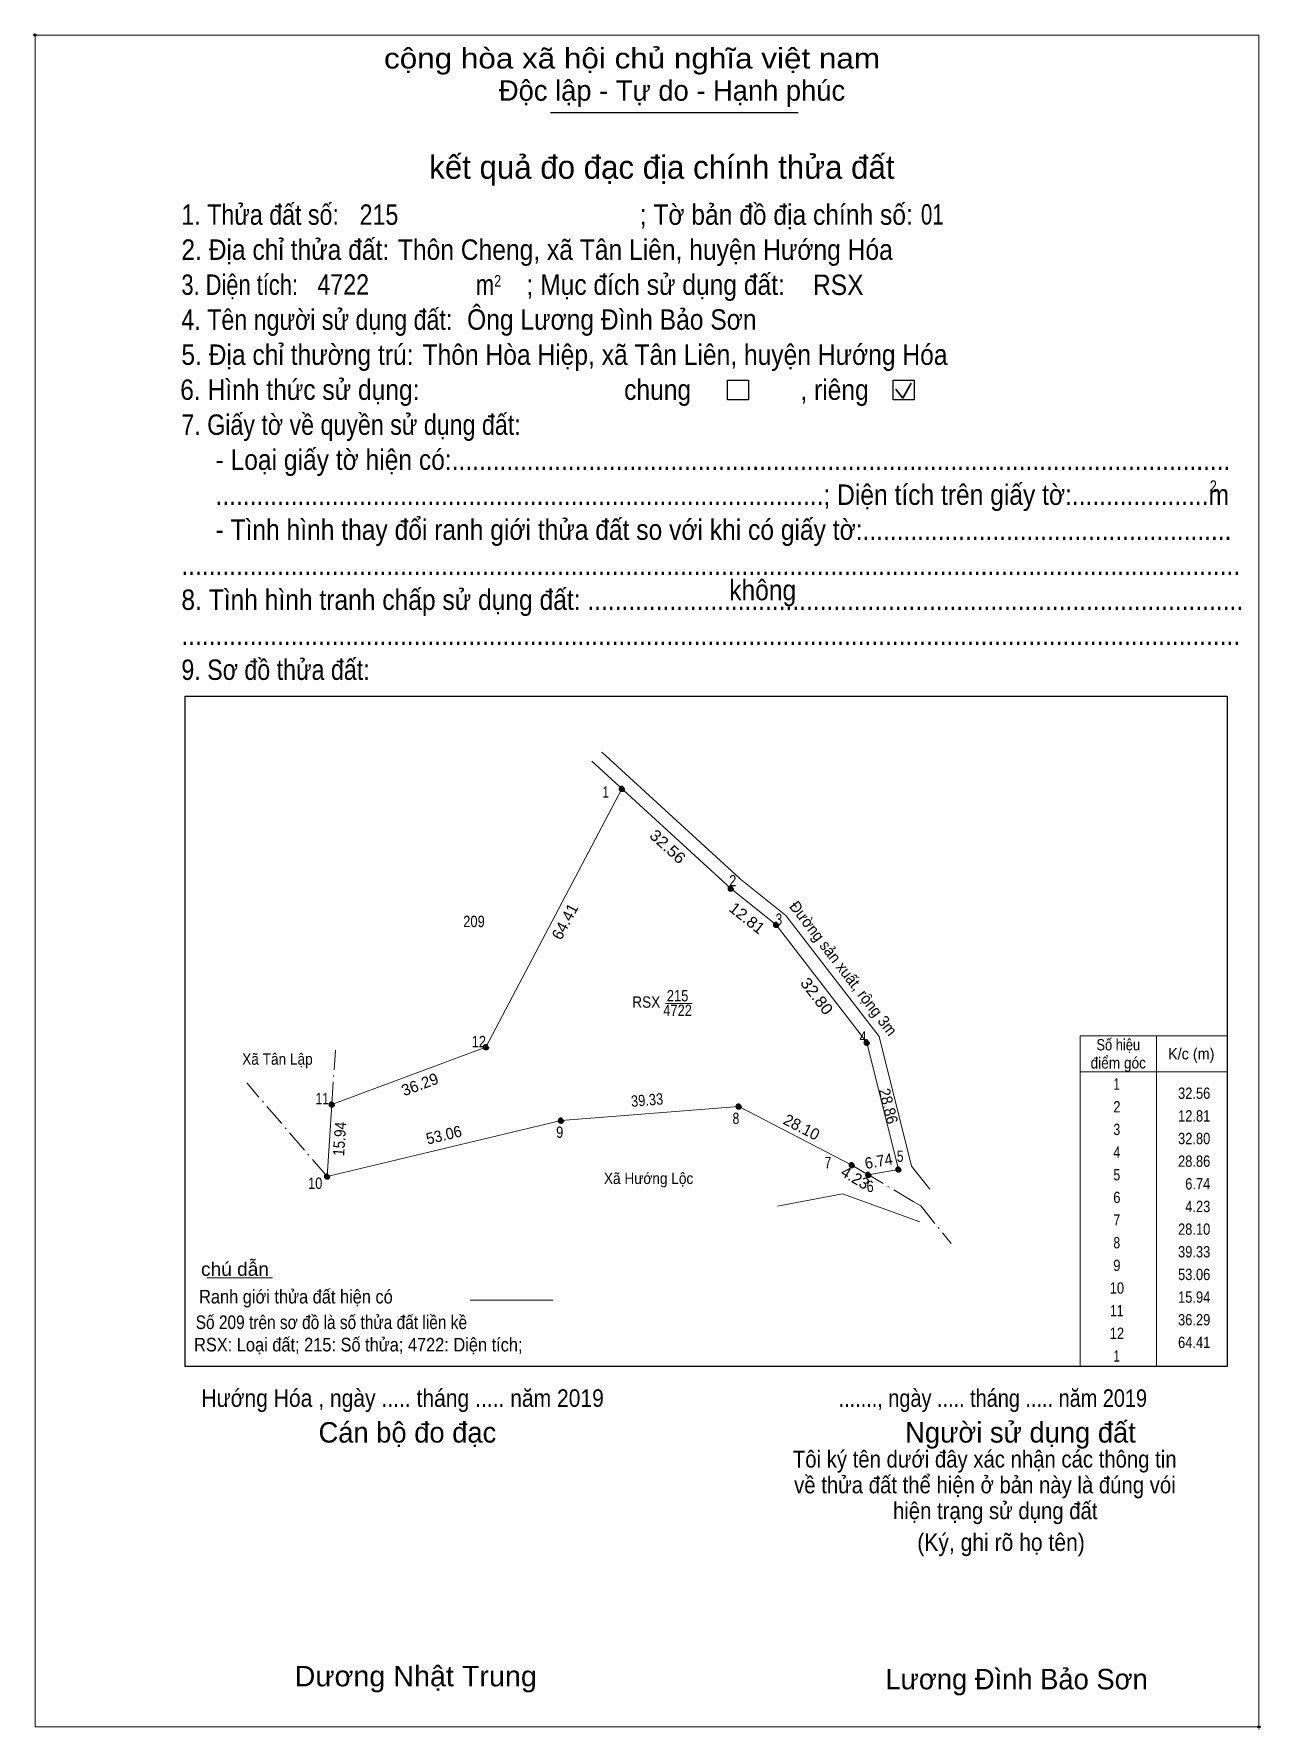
# Model space of a CAD drawing. Header units: metres. Extents: x 548628 to 549551, y 1834689 to 1835396.
# Drawn here: x 548628.1 to 548898.6, y 1834689.2 to 1835063.6 of the extents above; entities that cross this region are included whole.
import ezdxf
from ezdxf.enums import TextEntityAlignment as Align

# ---------------------------------------------------------------- set-up
doc = ezdxf.new("R2010")
doc.units = ezdxf.units.M
doc.header["$PDMODE"] = 32
doc.header["$PDSIZE"] = 0.5
doc.linetypes.add('DOT_DASHED', pattern=[7.7, 5, -1.2, 0.3, -1.2])
doc.linetypes.add('MEDIUM_DASHED', pattern=[4.5, 3, -1.5])
for name, color, linetype, lineweight in [('1', 7, 'MEDIUM_DASHED', 13), ('10', 7, 'Continuous', 13), ('17', 7, 'Continuous', 13), ('2', 7, 'Continuous', 25), ('25', 7, 'DOT_DASHED', 13), ('46', 7, 'Continuous', 13), ('55', 7, 'Continuous', 13), ('57', 7, 'DOT_DASHED', 13), ('6', 7, 'Continuous', 13), ('63', 7, 'MEDIUM_DASHED', 13)]:
    doc.layers.add(name, color=color, linetype=linetype, lineweight=lineweight)

msp = doc.modelspace()

# ---------------------------------------------------------------- texts
at = {"layer": '1'}
for s, width, p in [('209', 0.85, (548725.185, 1834866.49)), ('215', 0.85, (548770.1, 1834850.1)), ('RSX', 0.9, (548763.19, 1834848.7)), ('4722', 0.85, (548770.1, 1834846.87))]:
    msp.add_text(s, height=2.5, dxfattribs=dict(at, width=width)).set_placement(p, align=Align.CENTER)
at = {"layer": '2'}
for s, height, width, p in [('cộng hòa xã hội chủ nghĩa việt nam', 4.507, 1.15, (548705.34, 1835056.02)), ('1. Thửa đất số:', 4.507, 0.85, (548660.63, 1835021.51)), ('215', 4.51, 0.85, (548699.94, 1835021.51)), ('; Tờ bản đồ địa chính số:', 4.507, 0.9, (548761.75, 1835021.51)), ('01', 4.51, 0.75, (548823.79, 1835021.57)), ('2. Địa chỉ thửa đất:', 4.507, 0.9, (548660.63, 1835013.78)), ('Thôn Cheng, xã Tân Liên, huyện Hướng Hóa', 4.51, 0.9, (548708.4, 1835013.78)), ('3. Diện tích:', 4.507, 0.8, (548660.63, 1835006.05)), ('4722', 4.51, 0.85, (548690.63, 1835006.09)), ('m', 4.507, 0.8, (548725.6, 1835006.05)), ('2', 2.575, 0.8, (548729.65, 1835007.86)), ('; Mục đích sử dụng đất:', 4.507, 0.9, (548736.77, 1835006.05)), ('RSX', 4.51, 0.9, (548799.97, 1835006.02)), ('4. Tên người sử dụng đất:', 4.507, 0.85, (548660.63, 1834998.33)), ('Ông Lương Đình Bảo Sơn', 4.51, 0.9, (548723.66, 1834998.36)), ('5. Địa chỉ thường trú:', 4.507, 0.9, (548660.63, 1834990.6)), ('Thôn Hòa Hiệp, xã Tân Liên, huyện Hướng Hóa', 4.51, 0.9, (548713.84, 1834990.6)), ('6. Hình thức sử dụng:', 4.507, 0.9, (548660.37, 1834982.87)), ('chung                , riêng', 4.507, 0.9, (548758.31, 1834982.87)), ('7. Giấy tờ về quyền sử dụng đất:', 4.507, 0.85, (548660.63, 1834975.15)), ('     - Loại giấy tờ hiện có:..................................................................................................................', 4.507, 0.9, (548660.63, 1834967.42)), ('     .........................................................................................; Diện tích trên giấy tờ:....................m', 4.507, 0.9, (548660.63, 1834959.69)), ('2', 2.575, 0.8, (548887.54, 1834962.53)), ('     - Tình hình thay đổi ranh giới thửa đất so với khi có giấy tờ:......................................................', 4.507, 0.9, (548660.63, 1834951.97)), ('...........................................................................................................................................................', 4.507, 0.9, (548660.63, 1834944.24)), ('không', 4.507, 0.9, (548781.49, 1834938.64)), ('8. Tình hình tranh chấp sử dụng đất: ................................................................................................', 4.507, 0.9, (548660.63, 1834936.51)), ('...........................................................................................................................................................', 4.507, 0.9, (548660.63, 1834928.79)), ('9. Sơ đồ thửa đất:', 4.507, 0.85, (548660.63, 1834921.06)), ('Hướng Hóa , ngày ..... tháng ..... năm 2019', 3.86, 0.9, (548665.04, 1834760.6)), ('......., ngày ..... tháng ..... năm 2019', 3.86, 0.85, (548805.63, 1834760.6)), ('(Ký, ghi rõ họ tên)', 3.863, 0.9, (548822.99, 1834728.79)), ('Dương Nhật Trung', 4.51, 1.05, (548685.61, 1834698.91))]:
    msp.add_text(s, height=height, dxfattribs=dict(at, width=width)).set_placement(p)
for s, height, p in [('Độc lập - Tự do - Hạnh phúc', 4.507, (548730.68, 1835048.91)), ('Cán bộ đo đạc', 4.507, (548690.89, 1834752.71)), ('Người sử dụng đất', 4.507, (548820.31, 1834752.71)), ('Lương Đình Bảo Sơn', 4.51, (548815.95, 1834698.25))]:
    msp.add_text(s, height=height, dxfattribs=at).set_placement(p)
for s, height, p in [('kết quả đo đạc địa chính thửa đất', 5.151, (548766.635, 1835031.68)), ('.', 1.288, (548898.337, 1834689.25))]:
    msp.add_text(s, height=height, dxfattribs=at).set_placement(p, align=Align.CENTER)
at = {"layer": '2', "width": 0.9}
for s, p in [('Tôi ký tên dưới đây xác nhận các thông tin', (548837.865, 1834747.2)), ('về thửa đất thể hiện ở bản này là đúng vói', (548837.905, 1834741.51)), ('hiện trạng sử dụng đất', (548840.185, 1834735.81))]:
    msp.add_text(s, height=3.724, dxfattribs=at).set_placement(p, align=Align.CENTER)
at = {"layer": '6'}
for s, width, p in [('chú dẫn', 1.05, (548664.96, 1834789.51)), ('Ranh giới thửa đất hiện có ', 0.9, (548664.54, 1834783.42)), ('Số 209 trên sơ đồ là số thửa đất liền kề', 0.85, (548663.79, 1834777.77)), ('RSX: Loại đất; 215: Số thửa; 4722: Diện tích;', 0.9, (548663.43, 1834772.83))]:
    msp.add_text(s, height=3, dxfattribs=dict(at, width=width)).set_placement(p)
at = {"layer": '63'}
for s, width, p in [(' 1', 0.75, (548754.92, 1834895.07)), (' 2', 0.85, (548783.07, 1834875.48)), (' 3', 0.8, (548793.19, 1834866.99)), (' 12', 0.85, (548727.83, 1834839.99)), (' 4', 0.85, (548811.83, 1834840.99)), (' 11', 0.8, (548693.2, 1834827.4)), ('32.56', 0.85, (548887.63, 1834828.58)), ('12.81', 0.85, (548887.63, 1834823.58)), (' 9', 0.85, (548744.88, 1834819.98)), (' 8', 0.8, (548783.72, 1834823.04)), ('32.80', 0.85, (548887.63, 1834818.58)), (' 7', 0.8, (548804.02, 1834813.28)), (' 5', 0.8, (548819.95, 1834814.67)), ('28.86', 0.85, (548887.63, 1834813.58)), (' 10', 0.85, (548691.73, 1834808.7)), ('6.74', 0.85, (548887.63, 1834808.58)), (' 6', 0.85, (548813.37, 1834808.02)), ('4.23', 0.85, (548887.63, 1834803.58)), ('28.10', 0.85, (548887.63, 1834798.58)), ('39.33', 0.85, (548887.63, 1834793.58)), ('53.06', 0.85, (548887.63, 1834788.58)), ('15.94', 0.85, (548887.63, 1834783.58)), ('36.29', 0.85, (548887.63, 1834778.58)), ('64.41', 0.85, (548887.63, 1834773.58))]:
    msp.add_text(s, height=2.5, dxfattribs=dict(at, width=width)).set_placement(p, align=Align.RIGHT)
for s, rotation, width, p in [('32.56', 317.49, 1.1, (548767.085, 1834883.348)), ('12.81', 321.34, 1.05, (548784.629, 1834867.503)), ('Đường sản xuất, rộng 3m', 307.562, 0.95, (548805.684, 1834856.627)), ('32.80', 307.569, 1.1, (548799.818, 1834850.492)), ('39.33', 4.55, 0.85, (548763.471, 1834827.081)), ('28.86', 284.036, 0.95, (548815.404, 1834826.683)), ('15.94', 86.26, 0.9, (548696.772, 1834819.663)), ('53.06', 13.447, 0.95, (548718.829, 1834819.403)), ('6.74', 10.077, 0.95, (548814.681, 1834813.612))]:
    msp.add_text(s, height=2.5, rotation=rotation, dxfattribs=dict(at, width=width)).set_placement(p, align=Align.CENTER)
for s, rotation, p in [('64.41', 62.241, (548746.363, 1834867.143)), ('36.29', 20.403, (548713.689, 1834830.601)), ('28.10', 332.605, (548796.9, 1834821.241)), ('4.23', 329.431, (548808.654, 1834810.095))]:
    msp.add_text(s, height=2.5, rotation=rotation, dxfattribs=at).set_placement(p, align=Align.CENTER)
for s, width, p in [('Số hiệu', 0.85, (548867.33, 1834839.28)), ('Xã Tân Lập', 0.9, (548681.825, 1834836.11)), ('điểm góc', 0.9, (548867.33, 1834835.28)), ('K/c (m)', 0.95, (548883.43, 1834837.28)), (' 1', 0.75, (548866.625, 1834830.58)), (' 2', 0.85, (548866.63, 1834825.58)), (' 3', 0.8, (548866.63, 1834820.58)), (' 4', 0.85, (548866.625, 1834815.58)), ('Xã Hướng Lộc', 0.9, (548763.71, 1834809.78)), (' 5', 0.8, (548866.63, 1834810.58)), (' 6', 0.85, (548866.63, 1834805.58)), (' 7', 0.8, (548866.63, 1834800.58)), (' 8', 0.8, (548866.63, 1834795.58)), (' 9', 0.85, (548866.625, 1834790.58)), (' 10', 0.85, (548866.625, 1834785.58)), (' 11', 0.8, (548866.625, 1834780.58)), (' 12', 0.85, (548866.63, 1834775.58)), (' 1', 0.75, (548866.625, 1834770.58))]:
    msp.add_text(s, height=2.5, dxfattribs=dict(at, width=width)).set_placement(p, align=Align.CENTER)

# ---------------------------------------------------------------- hatches: boundary and pattern name
at = {"layer": '63'}
for points in [[(548758.43, 1834896.99, 1), (548757.23, 1834896.99, 1)], [(548782.43, 1834874.99, 1), (548781.23, 1834874.99, 1)], [(548792.43, 1834866.99, 1), (548791.23, 1834866.99, 1)], [(548812.43, 1834840.99, 1), (548811.23, 1834840.99, 1)], [(548728.43, 1834839.99, 1), (548727.23, 1834839.99, 1)], [(548694.42, 1834827.34, 1), (548693.22, 1834827.34, 1)], [(548784.2, 1834826.89, 1), (548783, 1834826.89, 1)], [(548744.99, 1834823.77, 1), (548743.79, 1834823.77, 1)], [(548693.38, 1834811.43, 1), (548692.18, 1834811.43, 1)], [(548809.15, 1834813.96, 1), (548807.95, 1834813.96, 1)], [(548812.78, 1834811.81, 1), (548811.58, 1834811.81, 1)], [(548819.43, 1834812.99, 1), (548818.23, 1834812.99, 1)]]:
    msp.add_hatch(color=256, dxfattribs=at).paths.add_polyline_path(points)

# ---------------------------------------------------------------- linework, layer by layer
at = {"layer": '10'}
for points in [[(548751.15, 1834903.11), (548781.83, 1834874.99), (548791.83, 1834866.99), (548811.83, 1834840.99), (548818.83, 1834812.99), (548812.18, 1834811.81)], [(548757.83, 1834896.99), (548727.83, 1834839.99), (548693.82, 1834827.34)]]:
    msp.add_lwpolyline(points, dxfattribs=at)
at = {"layer": '17'}
msp.add_line((548666.28, 1834789.09), (548680.76, 1834789.09), dxfattribs=at)
at = {"layer": '2'}
for p, q in [((548742.07, 1835046.28), (548796.68, 1835046.28)), ((548661.46, 1834917.49), (548891.33, 1834917.49)), ((548891.33, 1834917.49), (548891.33, 1834769.53))]:
    msp.add_line(p, q, dxfattribs=at)
at = {"layer": '2', "lineweight": 35}
for p, q in [((548818.23, 1834985.24), (548819.77, 1834983.24)), ((548819.77, 1834983.24), (548821.64, 1834986.59))]:
    msp.add_line(p, q, dxfattribs=at)
at = {"layer": '2', "lineweight": 13}
msp.add_lwpolyline([(548628.35, 1835063.4), (548898.36, 1835063.4), (548898.36, 1834689.94), (548628.35, 1834689.94)], close=True, dxfattribs=at)
at = {"layer": '2'}
for points in [[(548781.14, 1834987.23), (548785.78, 1834987.23), (548785.78, 1834982.91), (548781.14, 1834982.91)], [(548817.63, 1834987.23), (548822.27, 1834987.23), (548822.27, 1834982.91), (548817.63, 1834982.91)]]:
    msp.add_lwpolyline(points, close=True, dxfattribs=at)
msp.add_lwpolyline([(548891.33, 1834769.53), (548661.46, 1834769.53), (548661.46, 1834917.49)], dxfattribs=at)
for p in [(548628.35, 1835063.4), (548898.36, 1834689.94)]:
    msp.add_point(p, dxfattribs=at)
at = {"layer": '25'}
msp.add_line((548692.78, 1834811.43), (548675.04, 1834832.12), dxfattribs=at)
at = {"layer": '25', "linetype": 'Continuous'}
msp.add_line((548806.5, 1834807.64), (548792.15, 1834804.93), dxfattribs=at)
at = {"layer": '46'}
msp.add_line((548692.78, 1834811.43), (548744.39, 1834823.77), dxfattribs=at)
at = {"layer": '55'}
for p, q in [((548753.4, 1834905.12), (548783.86, 1834877.2)), ((548783.7, 1834877.33), (548794.01, 1834869.09)), ((548794.01, 1834869.09), (548814.59, 1834842.33)), ((548814.59, 1834842.33), (548821.74, 1834813.72)), ((548821.74, 1834813.72), (548825.75, 1834808.67)), ((548823.57, 1834801.42), (548806.5, 1834807.64))]:
    msp.add_line(p, q, dxfattribs=at)
for points in [[(548693.82, 1834827.34), (548727.83, 1834839.99), (548757.83, 1834896.99)], [(548781.83, 1834874.99), (548791.83, 1834866.99), (548811.83, 1834840.99), (548818.83, 1834812.99)]]:
    msp.add_lwpolyline(points, dxfattribs=at)
at = {"layer": '57'}
for p, q in [((548693.82, 1834827.34), (548694.6, 1834839.33)), ((548822.11, 1834805.96), (548812.19, 1834811.81))]:
    msp.add_line(p, q, dxfattribs=at)
at = {"layer": '57', "linetype": 'Continuous'}
msp.add_line((548693.82, 1834827.34), (548692.78, 1834811.43), dxfattribs=at)
msp.add_lwpolyline([(548812.18, 1834811.81), (548808.55, 1834813.96), (548783.6, 1834826.89), (548744.39, 1834823.77)], dxfattribs=at)
at = {"layer": '57'}
msp.add_lwpolyline([(548822.11, 1834805.96), (548823.74, 1834805), (548830.47, 1834796.64)], dxfattribs=at)
at = {"layer": '6'}
msp.add_line((548724.32, 1834784.17), (548742.6, 1834784.17), dxfattribs=at)
at = {"layer": '63', "linetype": 'Continuous'}
for p, q in [((548767.46, 1834849.6), (548773.32, 1834849.6)), ((548875.73, 1834842.53), (548875.73, 1834769.53)), ((548875.73, 1834842.53), (548875.73, 1834769.53)), ((548858.93, 1834834.53), (548891.33, 1834834.53))]:
    msp.add_line(p, q, dxfattribs=at)
msp.add_lwpolyline([(548858.93, 1834842.53), (548891.33, 1834842.53), (548891.33, 1834769.53), (548858.93, 1834769.53)], close=True, dxfattribs=at)
at = {"layer": '63'}
for centre in [(548757.83, 1834896.99), (548781.83, 1834874.99), (548791.83, 1834866.99), (548811.83, 1834840.99), (548727.83, 1834839.99), (548693.82, 1834827.34), (548783.6, 1834826.89), (548744.39, 1834823.77), (548692.78, 1834811.43), (548808.55, 1834813.96), (548812.18, 1834811.81), (548818.83, 1834812.99)]:
    msp.add_circle(centre, 0.6, dxfattribs=at)

msp.set_redraw_order([(e.dxf.handle, doc.entitydb.next_handle()) for e in msp.query("TEXT MTEXT ATTDEF DIMENSION ARC_DIMENSION")])  # texts and dimensions are drawn at this point

doc.saveas('drawing.dxf')
